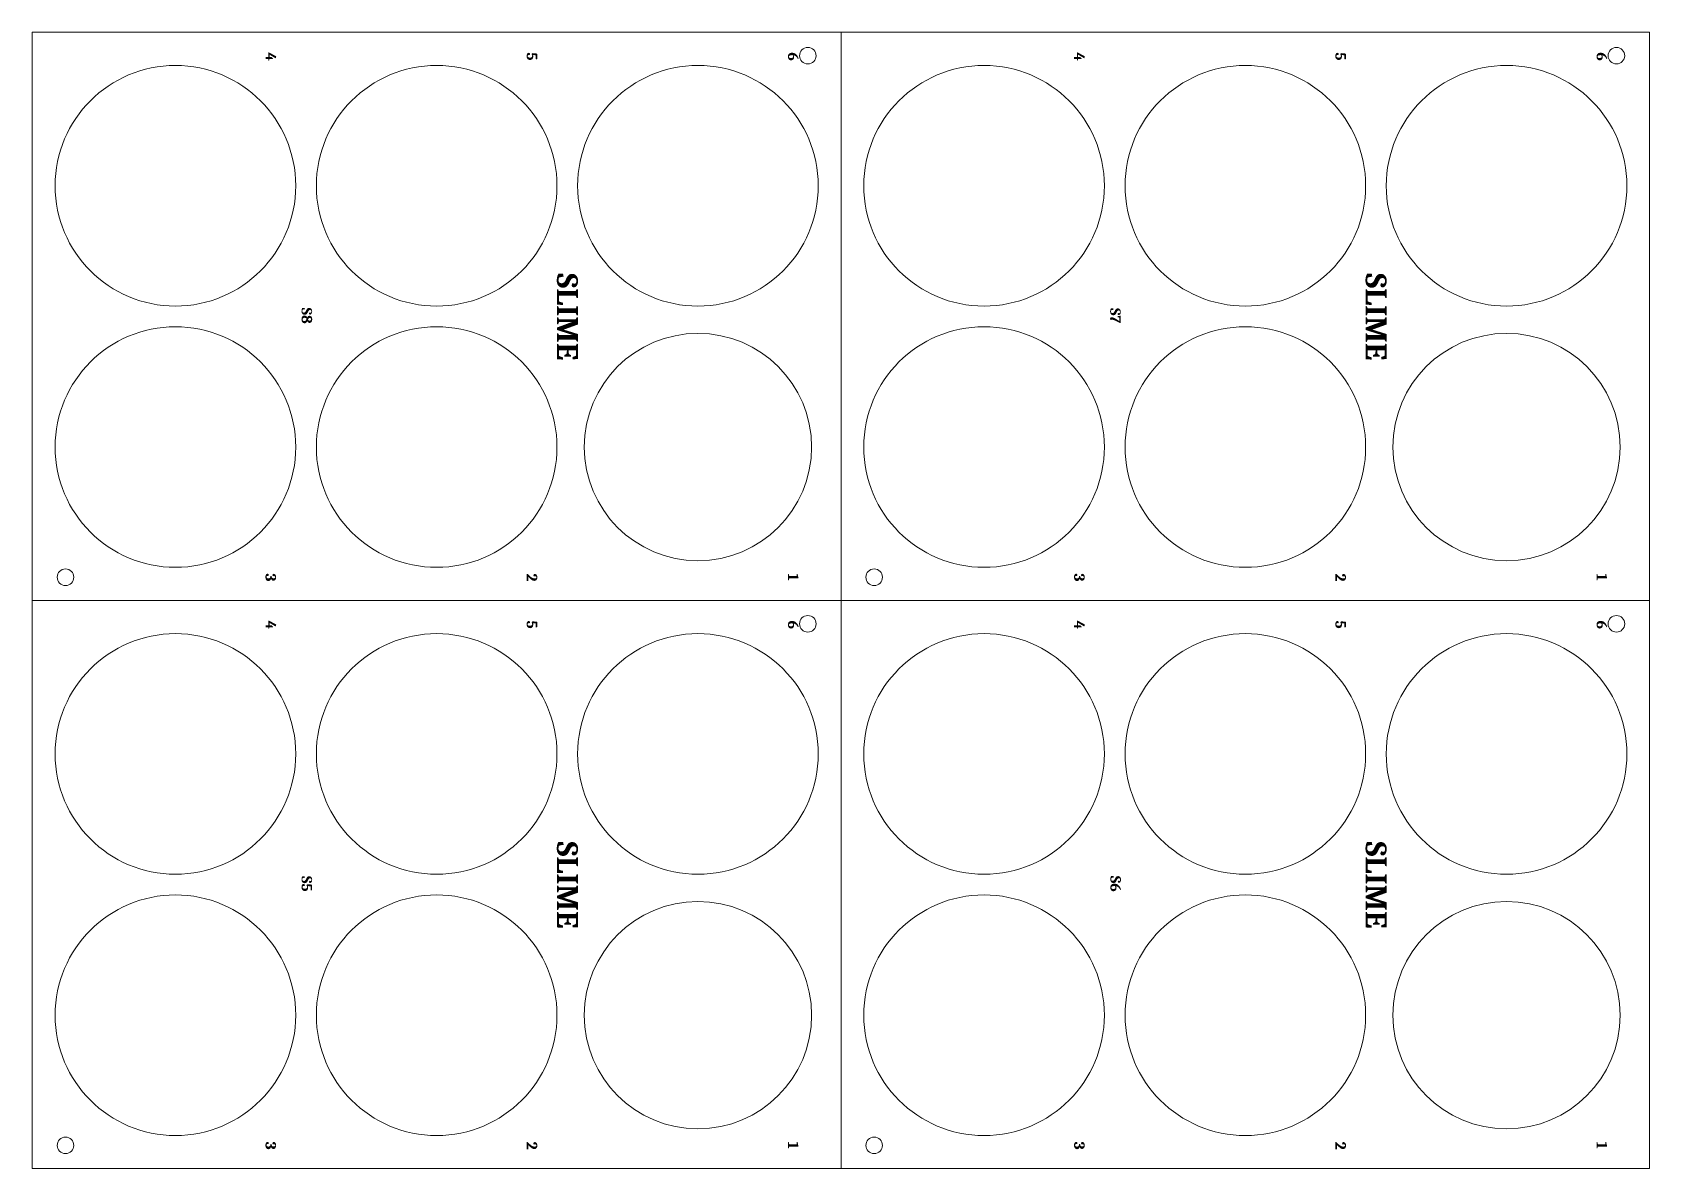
# Model space of a CAD drawing. Header units: centimetres. Extents: x -45.4 to 22.9, y -50.8 to 6.9.
# Drawn here: x -45.38 to -21.01, y -10.21 to 6.91 of the extents above; entities that cross this region are included whole.
import ezdxf

# ---------------------------------------------------------------- set-up
doc = ezdxf.new("R2010")
doc.units = ezdxf.units.CM
doc.header["$MEASUREMENT"] = 0
for name, color, linetype, lineweight in [('cuts', 6, 'Continuous', 0), ('final cut', 4, 'Continuous', 0), ('peghole_cut', 6, 'Continuous', 0), ('Raster Engraving - light', 1, 'Continuous', 13)]:
    doc.layers.add(name, color=color, linetype=linetype, lineweight=lineweight)
doc.layers.add('engrave', color=10, linetype='Continuous')

msp = doc.modelspace()

# ---------------------------------------------------------------- texts
at = {"layer": 'engrave', "attachment_point": 1, "rotation": 270}
for s, heights, insert, char_height in [('{\\fCambria Math|b1|i0|c0|p18;4}', [0], (-41.712, 6.612), 0.15748), ('{\\fCambria Math|b1|i0|c0|p18;5}', [0], (-37.775, 6.612), 0.15748), ('{\\fCambria Math|b1|i0|c0|p18;6}', [0], (-33.837, 6.612), 0.15748), ('{\\fCambria Math|b1|i0|c0|p18;4}', [0], (-29.525, 6.612), 0.15748), ('{\\fCambria Math|b1|i0|c0|p18;5}', [0], (-25.587, 6.612), 0.15748), ('{\\fCambria Math|b1|i0|c0|p18;6}', [0], (-21.65, 6.612), 0.15748), ('\\pxqc;{\\fCambria Math|b1|i0|c0|p18;SLIME}', [0.319], (-37.162, 2.821), 0.31496), ('\\pxqc;{\\fCambria Math|b1|i0|c0|p18;SLIME}', [0.319], (-24.974, 2.821), 0.31496), ('{\\fCambria Math|b1|i0|c0|p18;3}', [0], (-41.712, -1.242), 0.15748), ('{\\fCambria Math|b1|i0|c0|p18;2}', [0], (-37.775, -1.242), 0.15748), ('{\\fCambria Math|b1|i0|c0|p18;1}', [0], (-33.837, -1.242), 0.15748), ('{\\fCambria Math|b1|i0|c0|p18;3}', [0], (-29.525, -1.242), 0.15748), ('{\\fCambria Math|b1|i0|c0|p18;2}', [0], (-25.587, -1.242), 0.15748), ('{\\fCambria Math|b1|i0|c0|p18;1}', [0], (-21.65, -1.242), 0.15748), ('{\\fCambria Math|b1|i0|c0|p18;4}', [0], (-41.712, -1.951), 0.15748), ('{\\fCambria Math|b1|i0|c0|p18;5}', [0], (-37.775, -1.951), 0.15748), ('{\\fCambria Math|b1|i0|c0|p18;6}', [0], (-33.837, -1.951), 0.15748), ('{\\fCambria Math|b1|i0|c0|p18;4}', [0], (-29.525, -1.951), 0.15748), ('{\\fCambria Math|b1|i0|c0|p18;5}', [0], (-25.587, -1.951), 0.15748), ('{\\fCambria Math|b1|i0|c0|p18;6}', [0], (-21.65, -1.951), 0.15748), ('\\pxqc;{\\fCambria Math|b1|i0|c0|p18;SLIME}', [0.319], (-37.162, -5.742), 0.31496), ('\\pxqc;{\\fCambria Math|b1|i0|c0|p18;SLIME}', [0.319], (-24.974, -5.742), 0.31496), ('{\\fCambria Math|b1|i0|c0|p18;3}', [0], (-41.712, -9.805), 0.15748), ('{\\fCambria Math|b1|i0|c0|p18;2}', [0], (-37.775, -9.805), 0.15748), ('{\\fCambria Math|b1|i0|c0|p18;1}', [0], (-33.837, -9.805), 0.15748), ('{\\fCambria Math|b1|i0|c0|p18;3}', [0], (-29.525, -9.805), 0.15748), ('{\\fCambria Math|b1|i0|c0|p18;2}', [0], (-25.587, -9.805), 0.15748), ('{\\fCambria Math|b1|i0|c0|p18;1}', [0], (-21.65, -9.805), 0.15748)]:
    msp.add_mtext_dynamic_manual_height_columns(s, width=0.39077, gutter_width=0.394, heights=heights, dxfattribs=dict(at, insert=insert, char_height=char_height))
at = {"layer": 'Raster Engraving - light', "char_height": 0.15748, "attachment_point": 1, "rotation": 270}
for s, heights, insert in [('\\pxqc;{\\fCambria Math|b1|i0|c0|p18;S8}', [0], (-41.168, 2.839)), ('\\pxqc;{\\fCambria Math|b1|i0|c0|p18;S7}', [0], (-28.981, 2.839)), ('\\pxqc;{\\fCambria Math|b1|i0|c0|p18;S5}', [0], (-41.168, -5.723)), ('{\\fCambria Math|b1|i0|c0|p18;S6}', [0.253], (-28.978, -5.799))]:
    msp.add_mtext_dynamic_manual_height_columns(s, width=0.39077, gutter_width=0.394, heights=heights, dxfattribs=dict(at, insert=insert))

# ---------------------------------------------------------------- linework, layer by layer
at = {"layer": 'cuts'}
for centre, radius in [((-43.227, 4.601), 1.813), ((-39.29, 4.601), 1.813), ((-35.352, 4.601), 1.813), ((-31.04, 4.601), 1.813), ((-27.102, 4.601), 1.813), ((-23.165, 4.601), 1.813), ((-43.227, 0.664), 1.813), ((-39.29, 0.664), 1.813), ((-31.04, 0.664), 1.813), ((-27.102, 0.664), 1.813), ((-35.352, 0.664), 1.713), ((-23.165, 0.664), 1.713), ((-43.227, -3.961), 1.813), ((-39.29, -3.961), 1.813), ((-35.352, -3.961), 1.813), ((-31.04, -3.961), 1.813), ((-27.102, -3.961), 1.813), ((-23.165, -3.961), 1.813), ((-43.227, -7.899), 1.813), ((-39.29, -7.899), 1.813), ((-31.04, -7.899), 1.813), ((-27.102, -7.899), 1.813), ((-35.352, -7.899), 1.713), ((-23.165, -7.899), 1.713)]:
    msp.add_circle(centre, radius, dxfattribs=at)
at = {"layer": 'final cut'}
for p, q in [((-45.384, 6.914), (-45.384, -10.211)), ((-45.384, 6.914), (-21.009, 6.914)), ((-33.196, 6.914), (-33.196, -10.211)), ((-21.009, 6.914), (-21.009, -10.211)), ((-45.384, -1.649), (-21.009, -1.649)), ((-45.384, -10.211), (-21.009, -10.211))]:
    msp.add_line(p, q, dxfattribs=at)
at = {"layer": 'peghole_cut'}
for centre in [(-33.696, 6.562), (-21.509, 6.562), (-44.884, -1.298), (-32.696, -1.298), (-33.696, -2), (-21.509, -2), (-44.884, -9.86), (-32.696, -9.86)]:
    msp.add_circle(centre, 0.125, dxfattribs=at)

msp.set_redraw_order([(e.dxf.handle, doc.entitydb.next_handle()) for e in msp.query("TEXT MTEXT ATTDEF DIMENSION ARC_DIMENSION")])  # texts and dimensions are drawn at this point

doc.saveas('drawing.dxf')
